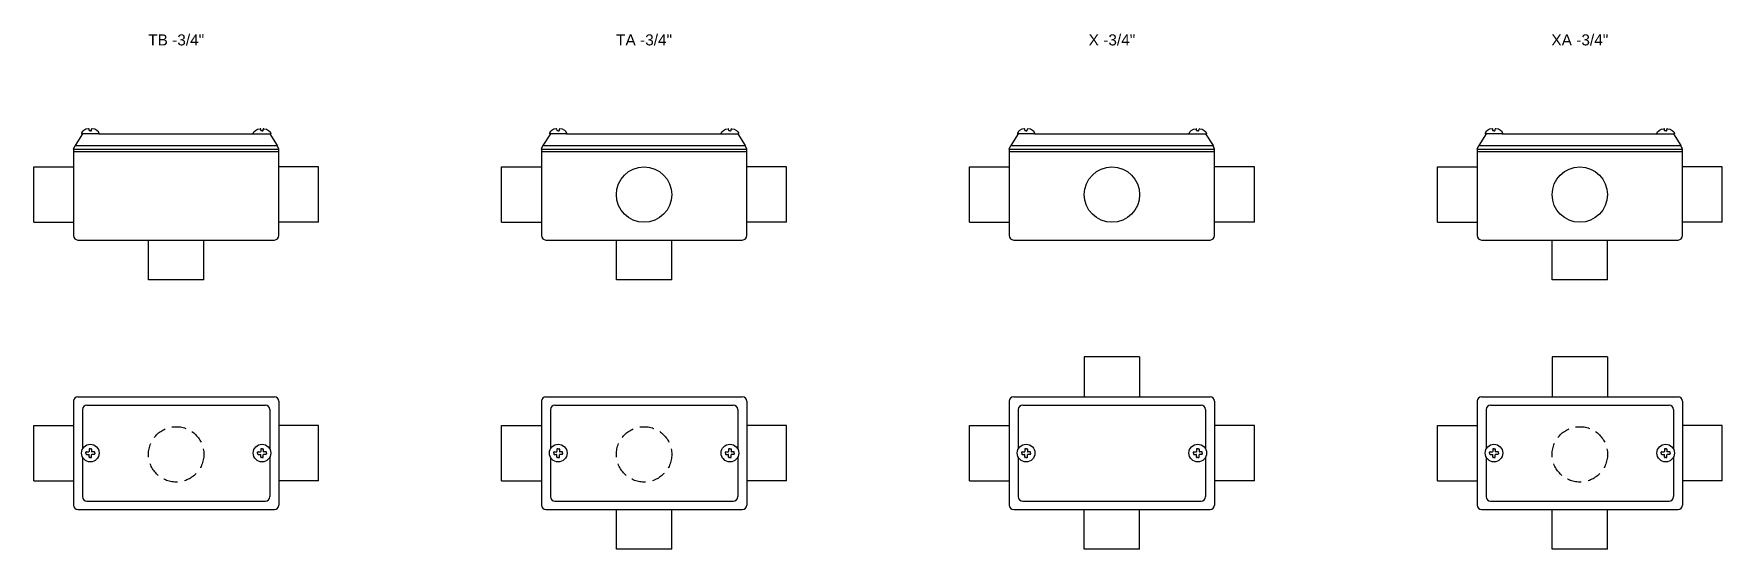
# Model space of a CAD drawing. Header units: millimetres. Extents: x -236 to 2679, y -77 to 688.
# Drawn here: x 1914 to 2679, y 173 to 407 of the extents above; entities that cross this region are included whole.
import ezdxf
from ezdxf.enums import TextEntityAlignment as Align

# ---------------------------------------------------------------- set-up
doc = ezdxf.new("R2010")
doc.units = ezdxf.units.MM
doc.linetypes.add('HIDDEN', pattern=[9.525, 6.35, -3.175])
doc.layers.add('CONDULETE', color=8, linetype='Continuous')
doc.layers.add('FURO VASADO', color=251, linetype='HIDDEN')
doc.styles.get("Standard").update_dxf_attribs({"font": 'arial.ttf'})

msp = doc.modelspace()

# ---------------------------------------------------------------- texts
at = {"color": 1}
for s, p in [('TB -3/4"', (1978.46, 403.95)), ('TA -3/4"', (2190.37, 403.95)), ('X -3/4"', (2402.27, 403.95)), ('XA -3/4"', (2614.18, 403.95))]:
    msp.add_text(s, height=5, dxfattribs=at).set_placement(p, align=Align.MIDDLE)

# ---------------------------------------------------------------- linework, layer by layer
at = {"layer": 'CONDULETE'}
for p, q in [((1936.06, 361.29), (1932.69, 356.08)), ((1943.36, 361.29), (1935.81, 361.29)), ((1939.07, 362.92), (1939.02, 363.47)), ((1939.59, 362.73), (1939.27, 362.73)), ((1939.59, 362.73), (1939.91, 362.73)), ((1940.11, 362.92), (1940.16, 363.47)), ((1943.36, 361.29), (2013.57, 361.29)), ((2013.57, 361.29), (2021.12, 361.29)), ((2016.82, 362.92), (2016.77, 363.47)), ((2017.34, 362.73), (2017.02, 362.73)), ((2017.34, 362.73), (2017.66, 362.73)), ((2017.86, 362.92), (2017.91, 363.47)), ((2020.87, 361.29), (2024.24, 356.08)), ((2147.96, 361.29), (2144.59, 356.08)), ((2155.27, 361.29), (2147.72, 361.29)), ((2150.97, 362.92), (2150.92, 363.47)), ((2151.49, 362.73), (2151.17, 362.73)), ((2151.49, 362.73), (2151.81, 362.73)), ((2152.01, 362.92), (2152.06, 363.47)), ((2155.27, 361.29), (2225.47, 361.29)), ((2225.47, 361.29), (2233.02, 361.29)), ((2228.73, 362.92), (2228.68, 363.47)), ((2229.25, 362.73), (2228.93, 362.73)), ((2229.25, 362.73), (2229.57, 362.73)), ((2229.77, 362.92), (2229.82, 363.47)), ((2232.77, 361.29), (2236.14, 356.08)), ((2359.87, 361.29), (2356.5, 356.08)), ((2367.17, 361.29), (2359.62, 361.29)), ((2362.88, 362.92), (2362.83, 363.47)), ((2363.4, 362.73), (2363.08, 362.73)), ((2363.4, 362.73), (2363.72, 362.73)), ((2363.92, 362.92), (2363.97, 363.47)), ((2367.17, 361.29), (2437.38, 361.29)), ((2437.38, 361.29), (2444.92, 361.29)), ((2440.63, 362.92), (2440.58, 363.47)), ((2441.15, 362.73), (2440.83, 362.73)), ((2441.15, 362.73), (2441.47, 362.73)), ((2441.67, 362.92), (2441.72, 363.47)), ((2444.68, 361.29), (2448.05, 356.08)), ((2571.77, 361.29), (2568.4, 356.08)), ((2579.07, 361.29), (2571.53, 361.29)), ((2574.78, 362.92), (2574.73, 363.47)), ((2575.3, 362.73), (2574.98, 362.73)), ((2575.3, 362.73), (2575.62, 362.73)), ((2575.82, 362.92), (2575.87, 363.47)), ((2579.07, 361.29), (2649.28, 361.29)), ((2649.28, 361.29), (2656.83, 361.29)), ((2652.54, 362.92), (2652.49, 363.47)), ((2653.06, 362.73), (2652.74, 362.73)), ((2653.06, 362.73), (2653.38, 362.73)), ((2653.57, 362.92), (2653.62, 363.47)), ((2656.58, 361.29), (2659.95, 356.08)), ((1931.96, 354.42), (1932.69, 356.08)), ((1931.96, 354.42), (1931.96, 315.29)), ((1931.96, 354.42), (2024.96, 354.42)), ((1931.96, 353.29), (2024.96, 353.29)), ((1932.69, 356.08), (2024.24, 356.08)), ((2024.96, 354.42), (2024.24, 356.08)), ((2024.96, 315.29), (2024.96, 354.42)), ((2143.87, 354.42), (2144.59, 356.08)), ((2143.87, 354.42), (2143.87, 315.29)), ((2143.87, 354.42), (2236.87, 354.42)), ((2143.87, 353.29), (2236.87, 353.29)), ((2144.59, 356.08), (2236.14, 356.08)), ((2236.87, 354.42), (2236.14, 356.08)), ((2236.87, 315.29), (2236.87, 354.42)), ((2355.77, 354.42), (2356.5, 356.08)), ((2355.77, 354.42), (2355.77, 315.29)), ((2355.77, 354.42), (2448.77, 354.42)), ((2355.77, 353.29), (2448.77, 353.29)), ((2356.5, 356.08), (2448.05, 356.08)), ((2448.77, 354.42), (2448.05, 356.08)), ((2448.77, 315.29), (2448.77, 354.42)), ((2567.68, 354.42), (2568.4, 356.08)), ((2567.68, 354.42), (2567.68, 315.29)), ((2567.68, 354.42), (2660.68, 354.42)), ((2567.68, 353.29), (2660.68, 353.29)), ((2568.4, 356.08), (2659.95, 356.08)), ((2660.68, 354.42), (2659.95, 356.08)), ((2660.68, 315.29), (2660.68, 354.42)), ((1913.96, 346.38), (1931.96, 346.38)), ((1913.96, 321.33), (1913.96, 346.38)), ((2042.96, 346.38), (2024.96, 346.38)), ((2042.96, 321.33), (2042.96, 346.38)), ((2125.87, 346.38), (2143.87, 346.38)), ((2125.87, 321.33), (2125.87, 346.38)), ((2254.87, 346.38), (2236.87, 346.38)), ((2254.87, 321.33), (2254.87, 346.38)), ((2337.77, 346.38), (2355.77, 346.38)), ((2337.77, 321.33), (2337.77, 346.38)), ((2466.77, 346.38), (2448.77, 346.38)), ((2466.77, 321.33), (2466.77, 346.38)), ((2549.68, 346.38), (2567.68, 346.38)), ((2549.68, 321.33), (2549.68, 346.38)), ((2678.68, 346.38), (2660.68, 346.38)), ((2678.68, 321.33), (2678.68, 346.38)), ((1913.96, 321.33), (1931.96, 321.33)), ((2042.96, 321.33), (2024.96, 321.33)), ((2125.87, 321.33), (2143.87, 321.33)), ((2254.87, 321.33), (2236.87, 321.33)), ((2337.77, 321.33), (2355.77, 321.33)), ((2466.77, 321.33), (2448.77, 321.33)), ((2549.68, 321.33), (2567.68, 321.33)), ((2678.68, 321.33), (2660.68, 321.33)), ((1933.96, 313.29), (2022.96, 313.29)), ((1965.94, 295.29), (1965.94, 313.29)), ((1990.99, 295.29), (1990.99, 313.29)), ((2145.87, 313.29), (2234.87, 313.29)), ((2177.84, 295.29), (2177.84, 313.29)), ((2202.89, 295.29), (2202.89, 313.29)), ((2357.77, 313.29), (2446.77, 313.29)), ((2569.68, 313.29), (2658.68, 313.29)), ((2601.65, 295.29), (2601.65, 313.29)), ((2626.7, 295.29), (2626.7, 313.29)), ((1990.99, 295.29), (1965.94, 295.29)), ((2202.89, 295.29), (2177.84, 295.29)), ((2626.7, 295.29), (2601.65, 295.29)), ((2389.75, 260.35), (2389.75, 242.35)), ((2414.8, 260.35), (2389.75, 260.35)), ((2414.8, 260.35), (2414.8, 242.35)), ((2601.65, 260.35), (2601.65, 242.35)), ((2626.7, 260.35), (2601.65, 260.35)), ((2626.7, 260.35), (2626.7, 242.35)), ((1931.96, 240.35), (1931.96, 193.35)), ((1933.96, 242.35), (2022.96, 242.35)), ((1938.06, 238.56), (2018.87, 238.56)), ((2024.96, 240.35), (2024.96, 193.35)), ((2143.87, 240.35), (2143.87, 193.35)), ((2145.87, 242.35), (2234.87, 242.35)), ((2149.96, 238.56), (2230.77, 238.56)), ((2236.87, 240.35), (2236.87, 193.35)), ((2355.77, 240.35), (2355.77, 193.35)), ((2357.77, 242.35), (2446.77, 242.35)), ((2361.87, 238.56), (2442.68, 238.56)), ((2448.77, 240.35), (2448.77, 193.35)), ((2567.68, 240.35), (2567.68, 193.35)), ((2569.68, 242.35), (2658.68, 242.35)), ((2573.77, 238.56), (2654.58, 238.56)), ((2660.68, 240.35), (2660.68, 193.35)), ((1936.06, 236.56), (1936.06, 218.72)), ((2020.87, 236.56), (2020.87, 218.72)), ((2147.96, 236.56), (2147.96, 218.72)), ((2232.77, 236.56), (2232.77, 218.72)), ((2359.87, 236.56), (2359.87, 218.72)), ((2444.68, 236.56), (2444.68, 218.72)), ((2571.77, 236.56), (2571.77, 218.72)), ((2656.58, 236.56), (2656.58, 218.72)), ((1913.96, 229.38), (1931.96, 229.38)), ((1913.96, 204.33), (1913.96, 229.38)), ((2042.96, 229.38), (2024.96, 229.38)), ((2042.96, 204.33), (2042.96, 229.38)), ((2125.87, 229.38), (2143.87, 229.38)), ((2125.87, 204.33), (2125.87, 229.38)), ((2254.87, 229.38), (2236.87, 229.38)), ((2254.87, 204.33), (2254.87, 229.38)), ((2337.77, 229.38), (2355.77, 229.38)), ((2337.77, 204.33), (2337.77, 229.38)), ((2466.77, 229.38), (2448.77, 229.38)), ((2466.77, 204.33), (2466.77, 229.38)), ((2549.68, 229.38), (2567.68, 229.38)), ((2549.68, 204.33), (2549.68, 229.38)), ((2678.68, 229.38), (2660.68, 229.38)), ((2678.68, 204.33), (2678.68, 229.38)), ((1936.06, 214.99), (1936.06, 197.15)), ((1937.59, 216.85), (1937.59, 217.22)), ((1937.59, 216.85), (1937.59, 216.48)), ((1937.79, 217.42), (1938.86, 217.42)), ((1937.79, 216.28), (1938.86, 216.28)), ((1939.02, 218.65), (1939.02, 217.58)), ((1939.02, 215.06), (1939.02, 216.12)), ((1939.59, 218.85), (1939.22, 218.85)), ((1939.59, 214.86), (1939.22, 214.86)), ((1939.59, 218.85), (1939.96, 218.85)), ((1939.59, 214.86), (1939.96, 214.86)), ((1940.16, 218.65), (1940.16, 217.58)), ((1940.16, 215.06), (1940.16, 216.12)), ((1941.38, 217.42), (1940.32, 217.42)), ((1941.38, 216.28), (1940.32, 216.28)), ((1941.58, 216.85), (1941.58, 217.22)), ((1941.58, 216.85), (1941.58, 216.48)), ((2015.35, 216.85), (2015.35, 217.22)), ((2015.35, 216.85), (2015.35, 216.48)), ((2015.55, 217.42), (2016.61, 217.42)), ((2015.55, 216.28), (2016.61, 216.28)), ((2016.77, 218.65), (2016.77, 217.58)), ((2016.77, 215.06), (2016.77, 216.12)), ((2017.34, 218.85), (2016.97, 218.85)), ((2017.34, 214.86), (2016.97, 214.86)), ((2017.34, 218.85), (2017.71, 218.85)), ((2017.34, 214.86), (2017.71, 214.86)), ((2017.91, 218.65), (2017.91, 217.58)), ((2017.91, 215.06), (2017.91, 216.12)), ((2019.14, 217.42), (2018.07, 217.42)), ((2019.14, 216.28), (2018.07, 216.28)), ((2019.34, 216.85), (2019.34, 217.22)), ((2019.34, 216.85), (2019.34, 216.48)), ((2020.87, 214.99), (2020.87, 197.15)), ((2147.96, 214.99), (2147.96, 197.15)), ((2149.5, 216.85), (2149.5, 217.22)), ((2149.5, 216.85), (2149.5, 216.48)), ((2149.7, 217.42), (2150.76, 217.42)), ((2149.7, 216.28), (2150.76, 216.28)), ((2150.92, 218.65), (2150.92, 217.58)), ((2150.92, 215.06), (2150.92, 216.12)), ((2151.49, 218.85), (2151.12, 218.85)), ((2151.49, 214.86), (2151.12, 214.86)), ((2151.49, 218.85), (2151.86, 218.85)), ((2151.49, 214.86), (2151.86, 214.86)), ((2152.06, 218.65), (2152.06, 217.58)), ((2152.06, 215.06), (2152.06, 216.12)), ((2153.29, 217.42), (2152.22, 217.42)), ((2153.29, 216.28), (2152.22, 216.28)), ((2153.49, 216.85), (2153.49, 217.22)), ((2153.49, 216.85), (2153.49, 216.48)), ((2227.25, 216.85), (2227.25, 217.22)), ((2227.25, 216.85), (2227.25, 216.48)), ((2227.45, 217.42), (2228.52, 217.42)), ((2227.45, 216.28), (2228.52, 216.28)), ((2228.68, 218.65), (2228.68, 217.58)), ((2228.68, 215.06), (2228.68, 216.12)), ((2229.25, 218.85), (2228.88, 218.85)), ((2229.25, 214.86), (2228.88, 214.86)), ((2229.25, 218.85), (2229.62, 218.85)), ((2229.25, 214.86), (2229.62, 214.86)), ((2229.82, 218.65), (2229.82, 217.58)), ((2229.82, 215.06), (2229.82, 216.12)), ((2231.04, 217.42), (2229.98, 217.42)), ((2231.04, 216.28), (2229.98, 216.28)), ((2231.24, 216.85), (2231.24, 217.22)), ((2231.24, 216.85), (2231.24, 216.48)), ((2232.77, 214.99), (2232.77, 197.15)), ((2359.87, 214.99), (2359.87, 197.15)), ((2361.4, 216.85), (2361.4, 217.22)), ((2361.4, 216.85), (2361.4, 216.48)), ((2361.6, 217.42), (2362.67, 217.42)), ((2361.6, 216.28), (2362.67, 216.28)), ((2362.83, 218.65), (2362.83, 217.58)), ((2362.83, 215.06), (2362.83, 216.12)), ((2363.4, 218.85), (2363.03, 218.85)), ((2363.4, 214.86), (2363.03, 214.86)), ((2363.4, 218.85), (2363.77, 218.85)), ((2363.4, 214.86), (2363.77, 214.86)), ((2363.97, 218.65), (2363.97, 217.58)), ((2363.97, 215.06), (2363.97, 216.12)), ((2365.19, 217.42), (2364.13, 217.42)), ((2365.19, 216.28), (2364.13, 216.28)), ((2365.39, 216.85), (2365.39, 217.22)), ((2365.39, 216.85), (2365.39, 216.48)), ((2439.16, 216.85), (2439.16, 217.22)), ((2439.16, 216.85), (2439.16, 216.48)), ((2439.36, 217.42), (2440.42, 217.42)), ((2439.36, 216.28), (2440.42, 216.28)), ((2440.58, 218.65), (2440.58, 217.58)), ((2440.58, 215.06), (2440.58, 216.12)), ((2441.15, 218.85), (2440.78, 218.85)), ((2441.15, 214.86), (2440.78, 214.86)), ((2441.15, 218.85), (2441.52, 218.85)), ((2441.15, 214.86), (2441.52, 214.86)), ((2441.72, 218.65), (2441.72, 217.58)), ((2441.72, 215.06), (2441.72, 216.12)), ((2442.95, 217.42), (2441.88, 217.42)), ((2442.95, 216.28), (2441.88, 216.28)), ((2443.15, 216.85), (2443.15, 217.22)), ((2443.15, 216.85), (2443.15, 216.48)), ((2444.68, 214.99), (2444.68, 197.15)), ((2571.77, 214.99), (2571.77, 197.15)), ((2573.31, 216.85), (2573.31, 217.22)), ((2573.31, 216.85), (2573.31, 216.48)), ((2573.51, 217.42), (2574.57, 217.42)), ((2573.51, 216.28), (2574.57, 216.28)), ((2574.73, 218.65), (2574.73, 217.58)), ((2574.73, 215.06), (2574.73, 216.12)), ((2575.3, 218.85), (2574.93, 218.85)), ((2575.3, 214.86), (2574.93, 214.86)), ((2575.3, 218.85), (2575.67, 218.85)), ((2575.3, 214.86), (2575.67, 214.86)), ((2575.87, 218.65), (2575.87, 217.58)), ((2575.87, 215.06), (2575.87, 216.12)), ((2577.1, 217.42), (2576.03, 217.42)), ((2577.1, 216.28), (2576.03, 216.28)), ((2577.3, 216.85), (2577.3, 217.22)), ((2577.3, 216.85), (2577.3, 216.48)), ((2651.06, 216.85), (2651.06, 217.22)), ((2651.06, 216.85), (2651.06, 216.48)), ((2651.26, 217.42), (2652.33, 217.42)), ((2651.26, 216.28), (2652.33, 216.28)), ((2652.49, 218.65), (2652.49, 217.58)), ((2652.49, 215.06), (2652.49, 216.12)), ((2653.06, 218.85), (2652.69, 218.85)), ((2653.06, 214.86), (2652.69, 214.86)), ((2653.06, 218.85), (2653.43, 218.85)), ((2653.06, 214.86), (2653.43, 214.86)), ((2653.63, 218.65), (2653.63, 217.58)), ((2653.63, 215.06), (2653.63, 216.12)), ((2654.85, 217.42), (2653.78, 217.42)), ((2654.85, 216.28), (2653.78, 216.28)), ((2655.05, 216.85), (2655.05, 217.22)), ((2655.05, 216.85), (2655.05, 216.48)), ((2656.58, 214.99), (2656.58, 197.15)), ((1913.96, 204.33), (1931.96, 204.33)), ((2042.96, 204.33), (2024.96, 204.33)), ((2125.87, 204.33), (2143.87, 204.33)), ((2254.87, 204.33), (2236.87, 204.33)), ((2337.77, 204.33), (2355.77, 204.33)), ((2466.77, 204.33), (2448.77, 204.33)), ((2549.68, 204.33), (2567.68, 204.33)), ((2678.68, 204.33), (2660.68, 204.33)), ((1933.96, 191.35), (2022.96, 191.35)), ((1938.06, 195.15), (2018.87, 195.15)), ((2145.87, 191.35), (2234.87, 191.35)), ((2149.96, 195.15), (2230.77, 195.15)), ((2177.84, 173.35), (2177.84, 191.35)), ((2202.89, 173.35), (2202.89, 191.35)), ((2357.77, 191.35), (2446.77, 191.35)), ((2361.87, 195.15), (2442.68, 195.15)), ((2389.75, 173.35), (2389.75, 191.35)), ((2414.8, 173.35), (2414.8, 191.35)), ((2569.68, 191.35), (2658.68, 191.35)), ((2573.77, 195.15), (2654.58, 195.15)), ((2601.65, 173.35), (2601.65, 191.35)), ((2626.7, 173.35), (2626.7, 191.35)), ((2202.89, 173.35), (2177.84, 173.35)), ((2414.8, 173.35), (2389.75, 173.35)), ((2626.7, 173.35), (2601.65, 173.35))]:
    msp.add_line(p, q, dxfattribs=at)
for centre, radius in [((2190.37, 333.85), 12.53), ((2402.27, 333.85), 12.53), ((2614.18, 333.85), 12.53), ((1939.59, 216.85), 3.99), ((2017.34, 216.85), 3.99), ((2151.49, 216.85), 3.99), ((2229.25, 216.85), 3.99), ((2363.4, 216.85), 3.99), ((2441.15, 216.85), 3.99), ((2575.3, 216.85), 3.99), ((2653.06, 216.85), 3.99)]:
    msp.add_circle(centre, radius, dxfattribs=at)
for centre, radius, start, end in [((1935.81, 361.49), 0.2, 170.96153, 270), ((1938.82, 363.46), 0.2, 5.15271, 97.00038), ((1939.27, 362.93), 0.2, 185.15271, 270), ((1939.91, 362.93), 0.2, 270, 354.84729), ((1940.36, 363.46), 0.2, 82.99962, 174.84729), ((1943.36, 361.49), 0.2, 270, 9.03847), ((2013.57, 361.49), 0.2, 170.96153, 270), ((2016.57, 363.46), 0.2, 5.15271, 97.00038), ((2017.02, 362.93), 0.2, 185.15271, 270), ((2017.66, 362.93), 0.2, 270, 354.84729), ((2018.11, 363.46), 0.2, 82.99962, 174.84729), ((2021.12, 361.49), 0.2, 270, 9.03847), ((2147.72, 361.49), 0.2, 170.96153, 270), ((2150.72, 363.46), 0.2, 5.15271, 97.00038), ((2151.17, 362.93), 0.2, 185.15271, 270), ((2151.81, 362.93), 0.2, 270, 354.84729), ((2152.26, 363.46), 0.2, 82.99962, 174.84729), ((2155.27, 361.49), 0.2, 270, 9.03847), ((2225.47, 361.49), 0.2, 170.96153, 270), ((2228.48, 363.46), 0.2, 5.15271, 97.00038), ((2228.93, 362.93), 0.2, 185.15271, 270), ((2229.57, 362.93), 0.2, 270, 354.84729), ((2230.02, 363.46), 0.2, 82.99962, 174.84729), ((2233.02, 361.49), 0.2, 270, 9.03847), ((2359.62, 361.49), 0.2, 170.96153, 270), ((2362.63, 363.46), 0.2, 5.15271, 97.00038), ((2363.08, 362.93), 0.2, 185.15271, 270), ((2363.72, 362.93), 0.2, 270, 354.84729), ((2364.16, 363.46), 0.2, 82.99962, 174.84729), ((2367.17, 361.49), 0.2, 270, 9.03847), ((2437.38, 361.49), 0.2, 170.96153, 270), ((2440.38, 363.46), 0.2, 5.15271, 97.00038), ((2440.83, 362.93), 0.2, 185.15271, 270), ((2441.47, 362.93), 0.2, 270, 354.84729), ((2441.92, 363.46), 0.2, 82.99962, 174.84729), ((2444.92, 361.49), 0.2, 270, 9.03847), ((2571.53, 361.49), 0.2, 170.96153, 270), ((2574.53, 363.46), 0.2, 5.15271, 97.00038), ((2574.98, 362.93), 0.2, 185.15271, 270), ((2575.62, 362.93), 0.2, 270, 354.84729), ((2576.07, 363.46), 0.2, 82.99962, 174.84729), ((2579.07, 361.49), 0.2, 270, 9.03847), ((2649.28, 361.49), 0.2, 170.96153, 270), ((2652.29, 363.46), 0.2, 5.15271, 97.00038), ((2652.74, 362.93), 0.2, 185.15271, 270), ((2653.38, 362.93), 0.2, 270, 354.84729), ((2653.82, 363.46), 0.2, 82.99962, 174.84729), ((2656.83, 361.49), 0.2, 270, 9.03847), ((1933.96, 315.29), 2, 180, 270), ((2022.96, 315.29), 2, 270, 0), ((2145.87, 315.29), 2, 180, 270), ((2234.87, 315.29), 2, 270, 0), ((2357.77, 315.29), 2, 180, 270), ((2446.77, 315.29), 2, 270, 0), ((2569.68, 315.29), 2, 180, 270), ((2658.68, 315.29), 2, 270, 0), ((1933.96, 240.35), 2, 90, 180), ((1938.06, 236.56), 2, 90, 180), ((2018.87, 236.56), 2, 0, 90), ((2022.96, 240.35), 2, 0, 90), ((2145.87, 240.35), 2, 90, 180), ((2149.96, 236.56), 2, 90, 180), ((2230.77, 236.56), 2, 0, 90), ((2234.87, 240.35), 2, 0, 90), ((2357.77, 240.35), 2, 90, 180), ((2361.87, 236.56), 2, 90, 180), ((2442.68, 236.56), 2, 0, 90), ((2446.77, 240.35), 2, 0, 90), ((2569.68, 240.35), 2, 90, 180), ((2573.77, 236.56), 2, 90, 180), ((2654.58, 236.56), 2, 0, 90), ((2658.68, 240.35), 2, 0, 90), ((1937.79, 217.22), 0.2, 90, 180), ((1937.79, 216.48), 0.2, 180, 270), ((1938.86, 217.58), 0.16, 270, 0), ((1938.86, 216.12), 0.16, 0, 90), ((1939.22, 218.65), 0.2, 90, 180), ((1939.22, 215.06), 0.2, 180, 270), ((1939.96, 218.65), 0.2, 0, 90), ((1939.96, 215.06), 0.2, 270, 0), ((1940.32, 217.58), 0.16, 180, 270), ((1940.32, 216.12), 0.16, 90, 180), ((1941.38, 217.22), 0.2, 0, 90), ((1941.38, 216.48), 0.2, 270, 0), ((2015.55, 217.22), 0.2, 90, 180), ((2015.55, 216.48), 0.2, 180, 270), ((2016.61, 217.58), 0.16, 270, 0), ((2016.61, 216.12), 0.16, 0, 90), ((2016.97, 218.65), 0.2, 90, 180), ((2016.97, 215.06), 0.2, 180, 270), ((2017.71, 218.65), 0.2, 0, 90), ((2017.71, 215.06), 0.2, 270, 0), ((2018.07, 217.58), 0.16, 180, 270), ((2018.07, 216.12), 0.16, 90, 180), ((2019.14, 217.22), 0.2, 0, 90), ((2019.14, 216.48), 0.2, 270, 0), ((2149.7, 217.22), 0.2, 90, 180), ((2149.7, 216.48), 0.2, 180, 270), ((2150.76, 217.58), 0.16, 270, 0), ((2150.76, 216.12), 0.16, 0, 90), ((2151.12, 218.65), 0.2, 90, 180), ((2151.12, 215.06), 0.2, 180, 270), ((2151.86, 218.65), 0.2, 0, 90), ((2151.86, 215.06), 0.2, 270, 0), ((2152.22, 217.58), 0.16, 180, 270), ((2152.22, 216.12), 0.16, 90, 180), ((2153.29, 217.22), 0.2, 0, 90), ((2153.29, 216.48), 0.2, 270, 0), ((2227.45, 217.22), 0.2, 90, 180), ((2227.45, 216.48), 0.2, 180, 270), ((2228.52, 217.58), 0.16, 270, 0), ((2228.52, 216.12), 0.16, 0, 90), ((2228.88, 218.65), 0.2, 90, 180), ((2228.88, 215.06), 0.2, 180, 270), ((2229.62, 218.65), 0.2, 0, 90), ((2229.62, 215.06), 0.2, 270, 0), ((2229.98, 217.58), 0.16, 180, 270), ((2229.98, 216.12), 0.16, 90, 180), ((2231.04, 217.22), 0.2, 0, 90), ((2231.04, 216.48), 0.2, 270, 0), ((2361.6, 217.22), 0.2, 90, 180), ((2361.6, 216.48), 0.2, 180, 270), ((2362.67, 217.58), 0.16, 270, 0), ((2362.67, 216.12), 0.16, 0, 90), ((2363.03, 218.65), 0.2, 90, 180), ((2363.03, 215.06), 0.2, 180, 270), ((2363.77, 218.65), 0.2, 0, 90), ((2363.77, 215.06), 0.2, 270, 0), ((2364.13, 217.58), 0.16, 180, 270), ((2364.13, 216.12), 0.16, 90, 180), ((2365.19, 217.22), 0.2, 0, 90), ((2365.19, 216.48), 0.2, 270, 0), ((2439.36, 217.22), 0.2, 90, 180), ((2439.36, 216.48), 0.2, 180, 270), ((2440.42, 217.58), 0.16, 270, 0), ((2440.42, 216.12), 0.16, 0, 90), ((2440.78, 218.65), 0.2, 90, 180), ((2440.78, 215.06), 0.2, 180, 270), ((2441.52, 218.65), 0.2, 0, 90), ((2441.52, 215.06), 0.2, 270, 0), ((2441.88, 217.58), 0.16, 180, 270), ((2441.88, 216.12), 0.16, 90, 180), ((2442.95, 217.22), 0.2, 0, 90), ((2442.95, 216.48), 0.2, 270, 0), ((2573.51, 217.22), 0.2, 90, 180), ((2573.51, 216.48), 0.2, 180, 270), ((2574.57, 217.58), 0.16, 270, 0), ((2574.57, 216.12), 0.16, 0, 90), ((2574.93, 218.65), 0.2, 90, 180), ((2574.93, 215.06), 0.2, 180, 270), ((2575.67, 218.65), 0.2, 0, 90), ((2575.67, 215.06), 0.2, 270, 0), ((2576.03, 217.58), 0.16, 180, 270), ((2576.03, 216.12), 0.16, 90, 180), ((2577.1, 217.22), 0.2, 0, 90), ((2577.1, 216.48), 0.2, 270, 0), ((2651.26, 217.22), 0.2, 90, 180), ((2651.26, 216.48), 0.2, 180, 270), ((2652.33, 217.58), 0.16, 270, 0), ((2652.33, 216.12), 0.16, 0, 90), ((2652.69, 218.65), 0.2, 90, 180), ((2652.69, 215.06), 0.2, 180, 270), ((2653.43, 218.65), 0.2, 0, 90), ((2653.43, 215.06), 0.2, 270, 0), ((2653.78, 217.58), 0.16, 180, 270), ((2653.78, 216.12), 0.16, 90, 180), ((2654.85, 217.22), 0.2, 0, 90), ((2654.85, 216.48), 0.2, 270, 0), ((1933.96, 193.35), 2, 180, 270), ((1938.06, 197.15), 2, 180, 270), ((2018.87, 197.15), 2, 270, 0), ((2022.96, 193.35), 2, 270, 0), ((2145.87, 193.35), 2, 180, 270), ((2149.96, 197.15), 2, 180, 270), ((2230.77, 197.15), 2, 270, 0), ((2234.87, 193.35), 2, 270, 0), ((2357.77, 193.35), 2, 180, 270), ((2361.87, 197.15), 2, 180, 270), ((2442.68, 197.15), 2, 270, 0), ((2446.77, 193.35), 2, 270, 0), ((2569.68, 193.35), 2, 180, 270), ((2573.77, 197.15), 2, 180, 270), ((2654.58, 197.15), 2, 270, 0), ((2658.68, 193.35), 2, 270, 0)]:
    msp.add_arc(centre, radius, start, end, dxfattribs=at)
for centre, start_param, end_param in [((1939.59, 361.29), 4.912545, 6.1872), ((1939.59, 361.29), 3.237578, 4.512233), ((2151.49, 361.29), 4.912545, 6.1872), ((2151.49, 361.29), 3.237578, 4.512233), ((2363.4, 361.29), 4.912545, 6.1872), ((2363.4, 361.29), 3.237578, 4.512233), ((2575.3, 361.29), 4.912545, 6.1872), ((2575.3, 361.29), 3.237578, 4.512233)]:
    msp.add_ellipse(centre, major_axis=(-3.99, 0), ratio=0.605263, start_param=start_param, end_param=end_param, dxfattribs=at)
at = {"layer": 'CONDULETE', "extrusion": (0, 0, -1)}
for centre, start_param, end_param in [((2017.34, 361.29), 3.237578, 4.512233), ((2017.34, 361.29), 4.912545, 6.1872), ((2229.25, 361.29), 3.237578, 4.512233), ((2229.25, 361.29), 4.912545, 6.1872), ((2441.15, 361.29), 3.237578, 4.512233), ((2441.15, 361.29), 4.912545, 6.1872), ((2653.06, 361.29), 3.237578, 4.512233), ((2653.06, 361.29), 4.912545, 6.1872)]:
    msp.add_ellipse(centre, major_axis=(3.99, 0), ratio=0.605263, start_param=start_param, end_param=end_param, dxfattribs=at)
at = {"layer": 'FURO VASADO', "linetype": 'HIDDEN'}
for centre in [(1978.46, 216.28), (2190.37, 216.28), (2614.18, 216.28)]:
    msp.add_circle(centre, 12.53, dxfattribs=at)

msp.set_redraw_order([(e.dxf.handle, doc.entitydb.next_handle()) for e in msp.query("TEXT MTEXT ATTDEF DIMENSION ARC_DIMENSION")])  # texts and dimensions are drawn at this point

doc.saveas('drawing.dxf')
